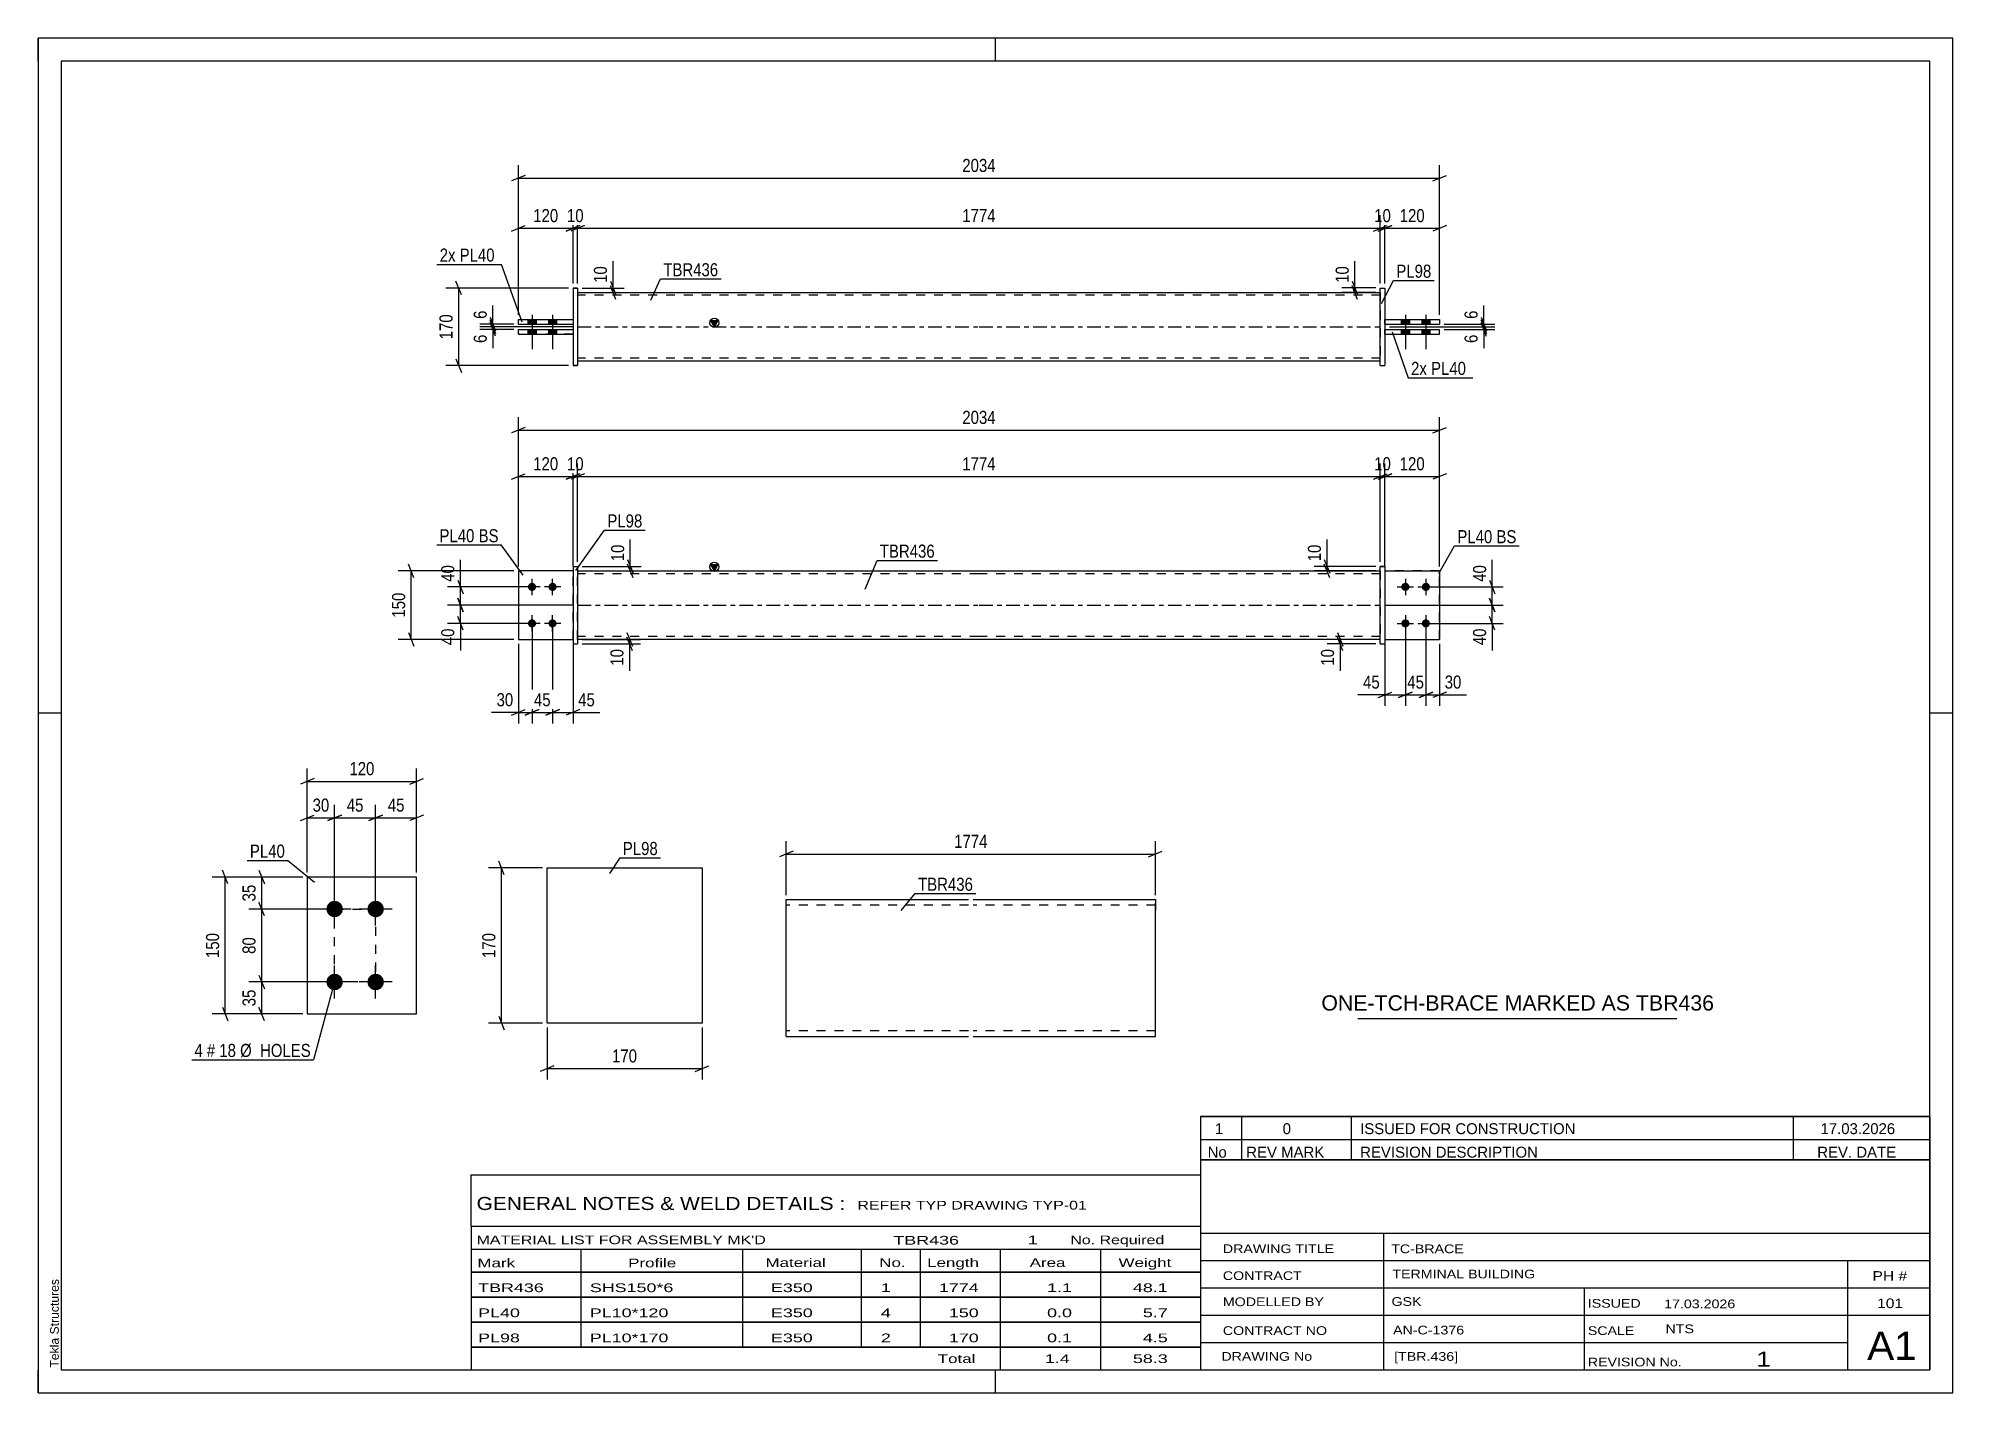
# Model space of a CAD drawing. Header units: millimetres. Extents: x 0 to 420, y 0 to 297.
import ezdxf

# ---------------------------------------------------------------- set-up
doc = ezdxf.new("R2010")
doc.units = ezdxf.units.MM
doc.linetypes.add('DXK_LINE_DOT2', pattern=[3.9198, 1.9599, -1.9599])
doc.linetypes.add('DXK_LINE_DOT3', pattern=[5.9187, 2.979, -0.9799, 0.9799, -0.9799])
doc.styles.add('Arial', font='ARIAL.TTF', dxfattribs={"height": 0.2})
doc.styles.add('Arial Narrow', font='ARIALN.TTF', dxfattribs={"height": 0.2})

# ---------------------------------------------------------------- blocks, each defined once
blk = doc.blocks.new('Unknown-581590802-1127')
at = {"color": 5, "linetype": 'Continuous'}
for p, q in [((420, 297), (0, 297)), ((0, 297), (0, 0)), ((0, 292), (0, 297)), ((210, 292), (210, 297)), ((420, 0), (420, 297)), ((415, 292), (5, 292)), ((5, 292), (5, 5)), ((415, 5), (415, 292)), ((5, 149), (0, 149)), ((420, 149), (415, 149)), ((0, 0), (0, 5)), ((5, 5), (415, 5)), ((210, 0), (210, 5)), ((0, 0), (420, 0))]:
    blk.add_line(p, q, dxfattribs=at)
at = {"color": 174, "linetype": 'Continuous', "style": 'Arial'}
blk.add_text('Tekla Structures', height=1.9102, rotation=90, dxfattribs=at).set_placement((4.5, 5.5))
blk = doc.blocks.new('Part-581590802-1367 - 1364')
at = {"color": 2, "linetype": 'Continuous'}
for p, q in [((295.42, 181.2), (294.42, 181.2)), ((294.42, 164.2), (294.42, 181.2)), ((295.42, 181.2), (295.42, 164.2)), ((294.42, 164.2), (294.42, 164.2)), ((294.42, 164.2), (295.42, 164.2))]:
    blk.add_line(p, q, dxfattribs=at)
at = {"color": 7, "linetype": 'DXK_LINE_DOT2'}
for p, q in [((294.42, 181.2), (294.42, 181.2)), ((294.42, 181.2), (295.42, 181.2)), ((295.42, 181.2), (295.42, 181.2)), ((294.42, 164.2), (295.42, 164.2))]:
    blk.add_line(p, q, dxfattribs=at)
blk = doc.blocks.new('Part-581590802-1425 - 1364')
at = {"color": 2, "linetype": 'Continuous'}
for p, q in [((117.32, 180.2), (105.32, 180.2)), ((105.32, 180.2), (105.32, 165.2)), ((105.32, 165.2), (117.32, 165.2))]:
    blk.add_line(p, q, dxfattribs=at)
at = {"color": 7, "linetype": 'DXK_LINE_DOT2'}
blk.add_line((117.32, 165.2), (117.32, 180.2), dxfattribs=at)
blk = doc.blocks.new('Bolt-581590802-1378 - 1364')
at = {"linetype": 'Continuous'}
for points in [[(108.32, 175.8, -1), (108.32, 177.6, -1)], [(112.82, 175.8, -1), (112.82, 177.6, -1)], [(108.32, 167.8, -1), (108.32, 169.6, -1)], [(112.82, 167.8, -1), (112.82, 169.6, -1)]]:
    blk.add_hatch(color=1, dxfattribs=at).paths.add_polyline_path(points)
at = {"color": 1, "linetype": 'Continuous'}
for p, q in [((110.12, 176.7), (106.52, 176.7)), ((108.32, 174.9), (108.32, 178.5)), ((114.62, 176.7), (111.02, 176.7)), ((112.82, 174.9), (112.82, 178.5)), ((110.12, 168.7), (106.52, 168.7)), ((108.32, 166.9), (108.32, 170.5)), ((114.62, 168.7), (111.02, 168.7)), ((112.82, 166.9), (112.82, 170.5))]:
    blk.add_line(p, q, dxfattribs=at)
blk = doc.blocks.new('Bolt-581590802-1379 - 1364')
at = {"linetype": 'Continuous'}
for points in [[(299.92, 177.6, -1), (299.92, 175.8, -1)], [(304.42, 177.6, -1), (304.42, 175.8, -1)], [(299.92, 169.6, -1), (299.92, 167.8, -1)], [(304.42, 169.6, -1), (304.42, 167.8, -1)]]:
    blk.add_hatch(color=1, dxfattribs=at).paths.add_polyline_path(points)
at = {"color": 1, "linetype": 'Continuous'}
for p, q in [((298.12, 176.7), (301.72, 176.7)), ((299.92, 178.5), (299.92, 174.9)), ((302.62, 176.7), (306.22, 176.7)), ((304.42, 178.5), (304.42, 174.9)), ((298.12, 168.7), (301.72, 168.7)), ((299.92, 170.5), (299.92, 166.9)), ((302.62, 168.7), (306.22, 168.7)), ((304.42, 170.5), (304.42, 166.9))]:
    blk.add_line(p, q, dxfattribs=at)
blk = doc.blocks.new('Part-581590802-1405 - 1364')
at = {"color": 2, "linetype": 'Continuous'}
for p, q in [((117.32, 181.2), (118.32, 181.2)), ((117.32, 181.2), (117.32, 164.2)), ((118.32, 181.2), (118.32, 181.2)), ((118.32, 181.2), (118.32, 164.2)), ((117.32, 164.2), (118.32, 164.2))]:
    blk.add_line(p, q, dxfattribs=at)
at = {"color": 7, "linetype": 'DXK_LINE_DOT2'}
for p, q in [((117.32, 181.2), (118.32, 181.2)), ((117.32, 164.2), (118.32, 164.2))]:
    blk.add_line(p, q, dxfattribs=at)
blk = doc.blocks.new('Part-581590802-1420 - 1364')
at = {"color": 7, "linetype": 'DXK_LINE_DOT2'}
for p, q in [((117.32, 180.2), (105.32, 180.2)), ((105.32, 180.2), (105.32, 165.2)), ((117.32, 165.2), (117.32, 180.2)), ((105.32, 165.2), (117.32, 165.2))]:
    blk.add_line(p, q, dxfattribs=at)
blk = doc.blocks.new('Part-581590802-1440 - 1364')
at = {"linetype": 'Continuous'}
blk.add_hatch(color=2, dxfattribs=at).paths.add_polyline_path([(148.32, 180.2), (147.52, 181.6), (149.12, 181.6)])
at = {"color": 2, "linetype": 'Continuous'}
for p, q in [((148.32, 180.2), (147.52, 181.6)), ((147.52, 181.6), (149.12, 181.6)), ((149.12, 181.6), (148.32, 180.2)), ((118.32, 180.2), (206.32, 180.2)), ((206.42, 180.2), (294.42, 180.2)), ((206.32, 165.2), (118.32, 165.2)), ((294.42, 165.2), (206.42, 165.2))]:
    blk.add_line(p, q, dxfattribs=at)
at = {"color": 7, "linetype": 'DXK_LINE_DOT2'}
for p, q in [((118.32, 165.2), (118.32, 180.2)), ((206.32, 179.6), (118.32, 179.6)), ((294.42, 179.6), (206.42, 179.6)), ((294.42, 180.2), (294.42, 165.2)), ((206.32, 165.8), (118.32, 165.8)), ((294.42, 165.8), (206.42, 165.8))]:
    blk.add_line(p, q, dxfattribs=at)
at = {"color": 7, "linetype": 'DXK_LINE_DOT3'}
for p, q in [((118.32, 172.7), (206.32, 172.7)), ((206.42, 172.7), (294.42, 172.7))]:
    blk.add_line(p, q, dxfattribs=at)
at = {"color": 2, "linetype": 'Continuous'}
blk.add_circle((148.32, 181.1), 1, dxfattribs=at)
blk = doc.blocks.new('Part-581590802-1445 - 1364')
at = {"color": 2, "linetype": 'Continuous'}
for p, q in [((295.42, 180.2), (307.42, 180.2)), ((307.42, 180.2), (307.42, 165.2)), ((295.42, 165.2), (307.42, 165.2))]:
    blk.add_line(p, q, dxfattribs=at)
at = {"color": 7, "linetype": 'DXK_LINE_DOT2'}
blk.add_line((295.42, 180.2), (295.42, 165.2), dxfattribs=at)
blk = doc.blocks.new('Part-581590802-1450 - 1364')
at = {"color": 7, "linetype": 'DXK_LINE_DOT2'}
for p, q in [((307.42, 180.2), (295.42, 180.2)), ((295.42, 180.2), (295.42, 165.2)), ((307.42, 165.2), (307.42, 180.2)), ((295.42, 165.2), (307.42, 165.2))]:
    blk.add_line(p, q, dxfattribs=at)
blk = doc.blocks.new('Part-581590802-1793 - 1767')
at = {"color": 2, "linetype": 'Continuous'}
for p, q in [((105.32, 232.14), (105.32, 233.14)), ((105.32, 233.14), (117.32, 233.14)), ((105.32, 232.14), (105.32, 232.14)), ((105.32, 232.14), (117.32, 232.14))]:
    blk.add_line(p, q, dxfattribs=at)
at = {"color": 7, "linetype": 'DXK_LINE_DOT2'}
for p, q in [((105.32, 233.14), (117.32, 233.14)), ((117.32, 232.14), (105.32, 232.14)), ((117.32, 233.14), (117.32, 232.14))]:
    blk.add_line(p, q, dxfattribs=at)
blk = doc.blocks.new('Part-581590802-1778 - 1767')
at = {"color": 7, "linetype": 'DXK_LINE_DOT2'}
for p, q in [((295.42, 232.14), (295.42, 233.14)), ((295.42, 233.14), (307.42, 233.14)), ((295.42, 232.14), (307.42, 232.14))]:
    blk.add_line(p, q, dxfattribs=at)
at = {"color": 2, "linetype": 'Continuous'}
for p, q in [((295.42, 233.14), (307.42, 233.14)), ((295.42, 232.14), (307.42, 232.14)), ((307.42, 232.14), (307.42, 233.14))]:
    blk.add_line(p, q, dxfattribs=at)
blk = doc.blocks.new('Part-581590802-1798 - 1767')
at = {"color": 2, "linetype": 'Continuous'}
for p, q in [((105.32, 234.34), (105.32, 235.34)), ((105.32, 235.34), (117.32, 235.34)), ((105.32, 234.34), (105.32, 234.34)), ((105.32, 234.34), (117.32, 234.34))]:
    blk.add_line(p, q, dxfattribs=at)
at = {"color": 7, "linetype": 'DXK_LINE_DOT2'}
for p, q in [((105.32, 235.34), (117.32, 235.34)), ((105.32, 235.34), (105.32, 235.34)), ((117.32, 235.34), (117.32, 234.34)), ((105.32, 234.34), (117.32, 234.34))]:
    blk.add_line(p, q, dxfattribs=at)
blk = doc.blocks.new('Part-581590802-1773 - 1767')
at = {"linetype": 'Continuous'}
blk.add_hatch(color=2, dxfattribs=at).paths.add_polyline_path([(148.32, 233.74), (147.52, 235.14), (149.12, 235.14)])
at = {"color": 2, "linetype": 'Continuous'}
for p, q in [((118.32, 241.24), (206.32, 241.24)), ((206.42, 241.24), (294.42, 241.24)), ((148.32, 233.74), (147.52, 235.14)), ((147.52, 235.14), (149.12, 235.14)), ((149.12, 235.14), (148.32, 233.74)), ((118.32, 226.24), (206.32, 226.24)), ((206.42, 226.24), (294.42, 226.24))]:
    blk.add_line(p, q, dxfattribs=at)
at = {"color": 7, "linetype": 'DXK_LINE_DOT2'}
for p, q in [((118.32, 241.24), (118.32, 226.24)), ((206.32, 240.64), (118.32, 240.64)), ((294.42, 240.64), (206.42, 240.64)), ((294.42, 241.24), (294.42, 226.24)), ((206.32, 226.84), (118.32, 226.84)), ((294.42, 226.84), (206.42, 226.84))]:
    blk.add_line(p, q, dxfattribs=at)
at = {"color": 7, "linetype": 'DXK_LINE_DOT3'}
for p, q in [((118.32, 233.74), (206.32, 233.74)), ((206.42, 233.74), (294.42, 233.74))]:
    blk.add_line(p, q, dxfattribs=at)
at = {"color": 2, "linetype": 'Continuous'}
blk.add_circle((148.32, 234.64), 1, dxfattribs=at)
blk = doc.blocks.new('Part-581590802-1783 - 1767')
at = {"color": 7, "linetype": 'DXK_LINE_DOT2'}
for p, q in [((295.42, 234.34), (295.42, 235.34)), ((295.42, 235.34), (307.42, 235.34)), ((307.42, 235.34), (307.42, 235.34)), ((295.42, 234.34), (307.42, 234.34))]:
    blk.add_line(p, q, dxfattribs=at)
at = {"color": 2, "linetype": 'Continuous'}
for p, q in [((295.42, 235.34), (307.42, 235.34)), ((307.42, 235.34), (307.42, 234.34)), ((295.42, 234.34), (307.42, 234.34))]:
    blk.add_line(p, q, dxfattribs=at)
blk = doc.blocks.new('Part-581590802-1799 - 1767')
at = {"color": 2, "linetype": 'Continuous'}
for p, q in [((117.32, 242.24), (117.32, 225.24)), ((117.32, 242.24), (118.32, 242.24)), ((118.32, 242.24), (118.32, 242.24)), ((118.32, 242.24), (118.32, 225.24)), ((117.32, 225.24), (117.32, 225.24)), ((118.32, 225.24), (117.32, 225.24))]:
    blk.add_line(p, q, dxfattribs=at)
at = {"color": 7, "linetype": 'DXK_LINE_DOT2'}
for p, q in [((118.32, 242.24), (117.32, 242.24)), ((118.32, 242.24), (118.32, 242.24)), ((117.32, 225.24), (118.32, 225.24))]:
    blk.add_line(p, q, dxfattribs=at)
blk = doc.blocks.new('Part-581590802-1788 - 1767')
at = {"color": 2, "linetype": 'Continuous'}
for p, q in [((294.42, 242.24), (294.42, 242.24)), ((294.42, 225.24), (294.42, 242.24)), ((294.42, 242.24), (295.42, 242.24)), ((295.42, 242.24), (295.42, 242.24)), ((295.42, 242.24), (295.42, 225.24)), ((294.42, 225.24), (294.42, 225.24)), ((294.42, 225.24), (295.42, 225.24)), ((295.42, 225.24), (295.42, 225.24))]:
    blk.add_line(p, q, dxfattribs=at)
at = {"color": 7, "linetype": 'DXK_LINE_DOT2'}
for p, q in [((294.42, 242.24), (294.42, 242.24)), ((294.42, 242.24), (295.42, 242.24)), ((294.42, 225.24), (295.42, 225.24))]:
    blk.add_line(p, q, dxfattribs=at)
blk = doc.blocks.new('Bolt-581590802-1800 - 1767')
at = {"linetype": 'Continuous'}
for points in [[(300.82, 235.34), (299.02, 235.34), (299.02, 234.34), (300.82, 234.34)], [(300.82, 235.34), (299.02, 235.34), (299.02, 234.34), (300.82, 234.34)], [(305.32, 235.34), (303.52, 235.34), (303.52, 234.34), (305.32, 234.34)], [(305.32, 235.34), (303.52, 235.34), (303.52, 234.34), (305.32, 234.34)], [(300.82, 233.14), (299.02, 233.14), (299.02, 232.14), (300.82, 232.14)], [(300.82, 233.14), (299.02, 233.14), (299.02, 232.14), (300.82, 232.14)], [(305.32, 233.14), (303.52, 233.14), (303.52, 232.14), (305.32, 232.14)], [(305.32, 233.14), (303.52, 233.14), (303.52, 232.14), (305.32, 232.14)]]:
    blk.add_hatch(color=1, dxfattribs=at).paths.add_polyline_path(points)
at = {"color": 1, "linetype": 'Continuous'}
for p, q in [((299.02, 235.34), (299.02, 234.34)), ((299.02, 235.34), (299.02, 234.34)), ((299.92, 236.34), (299.92, 228.84)), ((299.92, 236.34), (299.92, 228.84)), ((300.82, 235.34), (300.82, 234.34)), ((300.82, 235.34), (300.82, 234.34)), ((303.52, 235.34), (303.52, 234.34)), ((303.52, 235.34), (303.52, 234.34)), ((304.42, 236.34), (304.42, 228.84)), ((304.42, 236.34), (304.42, 228.84)), ((305.32, 235.34), (305.32, 234.34)), ((305.32, 235.34), (305.32, 234.34)), ((299.02, 233.14), (299.02, 232.14)), ((299.02, 233.14), (299.02, 232.14)), ((300.82, 233.14), (300.82, 232.14)), ((300.82, 233.14), (300.82, 232.14)), ((303.52, 233.14), (303.52, 232.14)), ((303.52, 233.14), (303.52, 232.14)), ((305.32, 233.14), (305.32, 232.14)), ((305.32, 233.14), (305.32, 232.14))]:
    blk.add_line(p, q, dxfattribs=at)
blk = doc.blocks.new('Bolt-581590802-1801 - 1767')
at = {"linetype": 'Continuous'}
for points in [[(107.42, 234.34), (109.22, 234.34), (109.22, 235.34), (107.42, 235.34)], [(107.42, 234.34), (109.22, 234.34), (109.22, 235.34), (107.42, 235.34)], [(111.92, 234.34), (113.72, 234.34), (113.72, 235.34), (111.92, 235.34)], [(111.92, 234.34), (113.72, 234.34), (113.72, 235.34), (111.92, 235.34)], [(107.42, 232.14), (109.22, 232.14), (109.22, 233.14), (107.42, 233.14)], [(107.42, 232.14), (109.22, 232.14), (109.22, 233.14), (107.42, 233.14)], [(111.92, 232.14), (113.72, 232.14), (113.72, 233.14), (111.92, 233.14)], [(111.92, 232.14), (113.72, 232.14), (113.72, 233.14), (111.92, 233.14)]]:
    blk.add_hatch(color=1, dxfattribs=at).paths.add_polyline_path(points)
at = {"color": 1, "linetype": 'Continuous'}
for p, q in [((107.42, 235.34), (107.42, 234.34)), ((107.42, 235.34), (107.42, 234.34)), ((108.32, 236.34), (108.32, 228.84)), ((108.32, 236.34), (108.32, 228.84)), ((109.22, 235.34), (109.22, 234.34)), ((109.22, 235.34), (109.22, 234.34)), ((111.92, 235.34), (111.92, 234.34)), ((111.92, 235.34), (111.92, 234.34)), ((112.82, 236.34), (112.82, 228.84)), ((112.82, 236.34), (112.82, 228.84)), ((113.72, 235.34), (113.72, 234.34)), ((113.72, 235.34), (113.72, 234.34)), ((107.42, 233.14), (107.42, 232.14)), ((107.42, 233.14), (107.42, 232.14)), ((109.22, 233.14), (109.22, 232.14)), ((109.22, 233.14), (109.22, 232.14)), ((111.92, 233.14), (111.92, 232.14)), ((111.92, 233.14), (111.92, 232.14)), ((113.72, 233.14), (113.72, 232.14)), ((113.72, 233.14), (113.72, 232.14))]:
    blk.add_line(p, q, dxfattribs=at)
blk = doc.blocks.new('Bolt-581590802-2103 - 2040')
at = {"linetype": 'Continuous'}
for points in [[(65.01, 104.26, -1), (65.01, 107.86, -1)], [(74.01, 104.26, -1), (74.01, 107.86, -1)], [(65.01, 88.26, -1), (65.01, 91.86, -1)], [(74.01, 88.26, -1), (74.01, 91.86, -1)]]:
    blk.add_hatch(color=1, dxfattribs=at).paths.add_polyline_path(points)
at = {"color": 1, "linetype": 'Continuous'}
for p, q in [((65.01, 102.46), (65.01, 109.66)), ((74.01, 102.46), (74.01, 109.66)), ((68.61, 106.06), (61.41, 106.06)), ((77.61, 106.06), (70.41, 106.06)), ((65.01, 86.46), (65.01, 93.66)), ((74.01, 86.46), (74.01, 93.66)), ((68.61, 90.06), (61.41, 90.06)), ((77.61, 90.06), (70.41, 90.06))]:
    blk.add_line(p, q, dxfattribs=at)
blk = doc.blocks.new('Part-581590802-2108 - 2040')
at = {"color": 2, "linetype": 'Continuous'}
for p, q in [((83.01, 113.06), (59.01, 113.06)), ((59.01, 113.06), (59.01, 83.06)), ((83.01, 83.06), (83.01, 113.06)), ((59.01, 83.06), (83.01, 83.06))]:
    blk.add_line(p, q, dxfattribs=at)
blk = doc.blocks.new('Part-581590802-2231 - 2225')
at = {"color": 2, "linetype": 'Continuous'}
for p, q in [((111.62, 81.06), (111.62, 115.06)), ((111.62, 115.06), (145.62, 115.06)), ((145.62, 115.06), (145.62, 81.06)), ((145.62, 81.06), (111.62, 81.06))]:
    blk.add_line(p, q, dxfattribs=at)
blk = doc.blocks.new('Part-581590802-2256 - 2248')
at = {"color": 2, "linetype": 'Continuous'}
for p, q in [((164.08, 78.31), (164.08, 108.12)), ((164.08, 108.12), (204.08, 108.12)), ((205.08, 108.12), (245.08, 108.12)), ((245.08, 108.12), (245.08, 107.94)), ((245.08, 107.94), (245.08, 105.72)), ((245.08, 78.12), (245.08, 105.72)), ((164.08, 78.12), (164.08, 78.31)), ((164.08, 78.12), (204.08, 78.12)), ((205.08, 78.12), (245.08, 78.12))]:
    blk.add_line(p, q, dxfattribs=at)
at = {"color": 7, "linetype": 'DXK_LINE_DOT2'}
for p, q in [((204.08, 106.92), (164.08, 106.92)), ((245.08, 106.92), (205.08, 106.92)), ((245.08, 105.72), (245.08, 107.42)), ((164.08, 79.32), (164.08, 79.42)), ((204.08, 79.32), (164.08, 79.32)), ((245.08, 79.32), (205.08, 79.32)), ((245.08, 79.32), (245.08, 79.42))]:
    blk.add_line(p, q, dxfattribs=at)
blk = doc.blocks.new('Rectangle-581590802-2210 - 2040')
at = {"color": 1, "linetype": 'DXK_LINE_DOT2'}
blk.add_lwpolyline([(65.01, 106.06), (74.01, 106.06), (74.01, 90.06), (65.01, 90.06), (65.01, 106.06)], close=True, dxfattribs=at)
blk = doc.blocks.new('StraightDimension-581590802-1609 - 1364')
at = {"color": 7, "linetype": 'Continuous'}
for p, q in [((117.32, 172.7), (89.77, 172.7)), ((92.02, 174.2), (93.22, 171.2)), ((92.62, 168.7), (92.62, 172.7)), ((107.32, 168.7), (89.77, 168.7)), ((93.22, 167.2), (92.02, 170.2))]:
    blk.add_line(p, q, dxfattribs=at)
at = {"color": 0}
blk.add_wipeout([(91.87, 168.17), (87.67, 168.17), (87.67, 163.32), (91.87, 163.32)], dxfattribs=at)
at = {"color": 7, "linetype": 'Continuous'}
blk.add_line((92.62, 168.7), (92.62, 162.79), dxfattribs=at)
blk.add_line((92.62, 168.7), (92.62, 162.79), dxfattribs=at)
at = {"color": 3, "style": 'Arial Narrow'}
blk.add_text('40', height=2.863, rotation=90.0002, dxfattribs=at).set_placement((91.27, 163.92))
blk = doc.blocks.new('StraightDimension-581590802-1665 - 1364')
at = {"color": 7, "linetype": 'Continuous'}
for p, q in [((299.92, 167.7), (299.92, 150.65)), ((304.42, 167.7), (304.42, 150.65)), ((298.42, 152.45), (301.42, 153.65)), ((299.92, 153.05), (304.42, 153.05)), ((305.92, 153.65), (302.92, 152.45))]:
    blk.add_line(p, q, dxfattribs=at)
at = {"color": 0}
blk.add_wipeout([(304.6, 153.8), (304.6, 158), (299.74, 158), (299.74, 153.8)], dxfattribs=at)
at = {"color": 3, "style": 'Arial Narrow'}
blk.add_text('45', height=2.863, dxfattribs=at).set_placement((300.34, 154.4))
blk = doc.blocks.new('StraightDimension-581590802-1600 - 1364')
at = {"color": 7, "linetype": 'Continuous'}
for p, q in [((119.32, 181.2), (132.28, 181.2)), ((129.28, 182.7), (130.48, 179.7)), ((130.48, 178.7), (129.28, 181.7)), ((129.88, 180.2), (129.88, 181.2)), ((119.32, 180.2), (132.28, 180.2))]:
    blk.add_line(p, q, dxfattribs=at)
at = {"color": 0}
blk.add_wipeout([(129.13, 186.58), (124.93, 186.58), (124.93, 181.72), (129.13, 181.72)], dxfattribs=at)
at = {"color": 7, "linetype": 'Continuous'}
blk.add_line((129.88, 181.2), (129.88, 187.1), dxfattribs=at)
blk.add_line((129.88, 181.2), (129.88, 187.1), dxfattribs=at)
at = {"color": 3, "style": 'Arial Narrow'}
blk.add_text('10', height=2.863, rotation=90.0002, dxfattribs=at).set_placement((128.53, 182.32))
blk = doc.blocks.new('StraightDimension-581590802-1505 - 1364')
at = {"color": 7, "linetype": 'Continuous'}
for p, q in [((294.42, 182.2), (294.42, 203.77)), ((295.42, 181.2), (295.42, 203.77)), ((292.92, 200.32), (295.92, 201.52)), ((296.92, 201.52), (293.92, 200.32)), ((294.42, 200.92), (295.42, 200.92))]:
    blk.add_line(p, q, dxfattribs=at)
at = {"color": 0}
blk.add_wipeout([(297.35, 201.67), (297.35, 205.87), (292.49, 205.87), (292.49, 201.67)], dxfattribs=at)
at = {"color": 3, "style": 'Arial Narrow'}
blk.add_text('10', height=2.863, dxfattribs=at).set_placement((293.09, 202.27))
blk = doc.blocks.new('StraightDimension-581590802-1703 - 1364')
at = {"color": 7, "linetype": 'Continuous'}
for p, q in [((305.42, 176.7), (321.38, 176.7)), ((318.38, 178.2), (319.58, 175.2)), ((318.98, 172.7), (318.98, 176.7)), ((295.42, 172.7), (321.38, 172.7)), ((319.58, 171.2), (318.38, 174.2))]:
    blk.add_line(p, q, dxfattribs=at)
at = {"color": 0}
blk.add_wipeout([(318.23, 182.08), (314.03, 182.08), (314.03, 177.22), (318.23, 177.22)], dxfattribs=at)
at = {"color": 7, "linetype": 'Continuous'}
blk.add_line((318.98, 176.7), (318.98, 182.6), dxfattribs=at)
blk.add_line((318.98, 176.7), (318.98, 182.6), dxfattribs=at)
at = {"color": 3, "style": 'Arial Narrow'}
blk.add_text('40', height=2.863, rotation=90.0002, dxfattribs=at).set_placement((317.63, 177.82))
blk = doc.blocks.new('StraightDimension-581590802-1649 - 1364')
at = {"color": 7, "linetype": 'Continuous'}
for p, q in [((295.42, 164.2), (295.42, 150.65)), ((299.92, 167.7), (299.92, 150.65)), ((293.92, 152.45), (296.92, 153.65)), ((295.42, 153.05), (299.92, 153.05)), ((301.42, 153.65), (298.42, 152.45))]:
    blk.add_line(p, q, dxfattribs=at)
at = {"color": 0}
blk.add_wipeout([(294.9, 153.8), (294.9, 158), (290.04, 158), (290.04, 153.8)], dxfattribs=at)
at = {"color": 7, "linetype": 'Continuous'}
blk.add_line((295.42, 153.05), (289.52, 153.05), dxfattribs=at)
blk.add_line((295.42, 153.05), (289.52, 153.05), dxfattribs=at)
at = {"color": 3, "style": 'Arial Narrow'}
blk.add_text('45', height=2.863, dxfattribs=at).set_placement((290.64, 154.4))
blk = doc.blocks.new('StraightDimension-581590802-1560 - 1364')
at = {"color": 7, "linetype": 'Continuous'}
for p, q in [((105.32, 164.2), (105.32, 146.78)), ((108.32, 167.7), (108.32, 146.78)), ((103.82, 148.58), (106.82, 149.78)), ((105.32, 149.18), (108.32, 149.18)), ((109.82, 149.78), (106.82, 148.58))]:
    blk.add_line(p, q, dxfattribs=at)
at = {"color": 0}
blk.add_wipeout([(104.8, 149.93), (104.8, 154.13), (99.94, 154.13), (99.94, 149.93)], dxfattribs=at)
at = {"color": 7, "linetype": 'Continuous'}
blk.add_line((105.32, 149.18), (99.42, 149.18), dxfattribs=at)
blk.add_line((105.32, 149.18), (99.42, 149.18), dxfattribs=at)
at = {"color": 3, "style": 'Arial Narrow'}
blk.add_text('30', height=2.863, dxfattribs=at).set_placement((100.54, 150.53))
blk = doc.blocks.new('StraightDimension-581590802-1452 - 1364')
at = {"color": 7, "linetype": 'Continuous'}
for p, q in [((105.32, 181.2), (105.32, 203.77)), ((117.32, 181.2), (117.32, 203.77)), ((103.82, 200.32), (106.82, 201.52)), ((105.32, 200.92), (117.32, 200.92)), ((118.82, 201.52), (115.82, 200.32))]:
    blk.add_line(p, q, dxfattribs=at)
at = {"color": 0}
blk.add_wipeout([(114.66, 201.67), (114.66, 205.87), (107.98, 205.87), (107.98, 201.67)], dxfattribs=at)
at = {"color": 3, "style": 'Arial Narrow'}
blk.add_text('120', height=2.863, dxfattribs=at).set_placement((108.58, 202.27))
blk = doc.blocks.new('StraightDimension-581590802-1730 - 1364')
at = {"color": 7, "linetype": 'Continuous'}
for p, q in [((293.42, 181.2), (279.89, 181.2)), ((282.14, 182.7), (283.34, 179.7)), ((283.34, 178.7), (282.14, 181.7)), ((282.74, 180.2), (282.74, 181.2)), ((293.42, 180.2), (279.89, 180.2))]:
    blk.add_line(p, q, dxfattribs=at)
at = {"color": 0}
blk.add_wipeout([(281.99, 186.58), (277.79, 186.58), (277.79, 181.72), (281.99, 181.72)], dxfattribs=at)
at = {"color": 7, "linetype": 'Continuous'}
blk.add_line((282.74, 181.2), (282.74, 187.1), dxfattribs=at)
blk.add_line((282.74, 181.2), (282.74, 187.1), dxfattribs=at)
at = {"color": 3, "style": 'Arial Narrow'}
blk.add_text('10', height=2.863, rotation=90.0002, dxfattribs=at).set_placement((281.39, 182.32))
blk = doc.blocks.new('StraightDimension-581590802-1479 - 1364')
at = {"color": 7, "linetype": 'Continuous'}
for p, q in [((117.32, 181.2), (117.32, 203.77)), ((118.32, 182.2), (118.32, 203.77)), ((115.82, 200.32), (118.82, 201.52)), ((119.82, 201.52), (116.82, 200.32)), ((117.32, 200.92), (118.32, 200.92))]:
    blk.add_line(p, q, dxfattribs=at)
at = {"color": 0}
blk.add_wipeout([(120.25, 201.67), (120.25, 205.87), (115.39, 205.87), (115.39, 201.67)], dxfattribs=at)
at = {"color": 3, "style": 'Arial Narrow'}
blk.add_text('10', height=2.863, dxfattribs=at).set_placement((115.99, 202.27))
blk = doc.blocks.new('StraightDimension-581590802-1577 - 1364')
at = {"color": 7, "linetype": 'Continuous'}
for p, q in [((112.82, 167.7), (112.82, 146.78)), ((117.32, 164.2), (117.32, 146.78)), ((111.32, 148.58), (114.32, 149.78)), ((112.82, 149.18), (117.32, 149.18)), ((118.82, 149.78), (115.82, 148.58))]:
    blk.add_line(p, q, dxfattribs=at)
at = {"color": 0}
blk.add_wipeout([(122.7, 149.93), (122.7, 154.13), (117.85, 154.13), (117.85, 149.93)], dxfattribs=at)
at = {"color": 7, "linetype": 'Continuous'}
blk.add_line((117.32, 149.18), (123.23, 149.18), dxfattribs=at)
blk.add_line((117.32, 149.18), (123.23, 149.18), dxfattribs=at)
at = {"color": 3, "style": 'Arial Narrow'}
blk.add_text('45', height=2.863, dxfattribs=at).set_placement((118.45, 150.53))
blk = doc.blocks.new('StraightDimension-581590802-1496 - 1364')
at = {"color": 7, "linetype": 'Continuous'}
for p, q in [((118.32, 182.2), (118.32, 203.77)), ((294.42, 182.2), (294.42, 203.77)), ((119.82, 201.52), (116.82, 200.32)), ((118.32, 200.92), (294.42, 200.92)), ((292.92, 200.32), (295.92, 201.52))]:
    blk.add_line(p, q, dxfattribs=at)
at = {"color": 0}
blk.add_wipeout([(210.63, 201.67), (210.63, 205.87), (202.12, 205.87), (202.12, 201.67)], dxfattribs=at)
at = {"color": 3, "style": 'Arial Narrow'}
blk.add_text('1774', height=2.863, dxfattribs=at).set_placement((202.72, 202.27))
blk = doc.blocks.new('StraightDimension-581590802-1523 - 1364')
at = {"color": 7, "linetype": 'Continuous'}
for p, q in [((295.42, 181.2), (295.42, 203.77)), ((307.42, 181.2), (307.42, 203.77)), ((293.92, 200.32), (296.92, 201.52)), ((295.42, 200.92), (307.42, 200.92)), ((308.92, 201.52), (305.92, 200.32))]:
    blk.add_line(p, q, dxfattribs=at)
at = {"color": 0}
blk.add_wipeout([(304.76, 201.67), (304.76, 205.87), (298.08, 205.87), (298.08, 201.67)], dxfattribs=at)
at = {"color": 3, "style": 'Arial Narrow'}
blk.add_text('120', height=2.863, dxfattribs=at).set_placement((298.68, 202.27))
blk = doc.blocks.new('StraightDimension-581590802-1546 - 1364')
at = {"color": 7, "linetype": 'Continuous'}
for p, q in [((106.82, 211.69), (103.82, 210.49)), ((105.32, 181.2), (105.32, 213.94)), ((105.32, 211.09), (307.42, 211.09)), ((305.92, 210.49), (308.92, 211.69)), ((307.42, 181.2), (307.42, 213.94))]:
    blk.add_line(p, q, dxfattribs=at)
at = {"color": 0}
blk.add_wipeout([(210.63, 211.84), (210.63, 216.04), (202.12, 216.04), (202.12, 211.84)], dxfattribs=at)
at = {"color": 3, "style": 'Arial Narrow'}
blk.add_text('2034', height=2.863, dxfattribs=at).set_placement((202.72, 212.44))
blk = doc.blocks.new('StraightDimension-581590802-1570 - 1364')
at = {"color": 7, "linetype": 'Continuous'}
for p, q in [((108.32, 167.7), (108.32, 146.78)), ((112.82, 167.7), (112.82, 146.78)), ((106.82, 148.58), (109.82, 149.78)), ((108.32, 149.18), (112.82, 149.18)), ((114.32, 149.78), (111.32, 148.58))]:
    blk.add_line(p, q, dxfattribs=at)
at = {"color": 0}
blk.add_wipeout([(113, 149.93), (113, 154.13), (108.14, 154.13), (108.14, 149.93)], dxfattribs=at)
at = {"color": 3, "style": 'Arial Narrow'}
blk.add_text('45', height=2.863, dxfattribs=at).set_placement((108.74, 150.53))
blk = doc.blocks.new('StraightDimension-581590802-1591 - 1364')
at = {"color": 7, "linetype": 'Continuous'}
for p, q in [((119.32, 165.2), (132.13, 165.2)), ((119.32, 164.2), (132.13, 164.2)), ((129.13, 166.7), (130.33, 163.7)), ((130.33, 162.7), (129.13, 165.7)), ((129.73, 164.2), (129.73, 165.2))]:
    blk.add_line(p, q, dxfattribs=at)
at = {"color": 0}
blk.add_wipeout([(128.98, 163.67), (124.78, 163.67), (124.78, 158.82), (128.98, 158.82)], dxfattribs=at)
at = {"color": 7, "linetype": 'Continuous'}
blk.add_line((129.73, 164.2), (129.73, 158.29), dxfattribs=at)
blk.add_line((129.73, 164.2), (129.73, 158.29), dxfattribs=at)
at = {"color": 3, "style": 'Arial Narrow'}
blk.add_text('10', height=2.863, rotation=90.0002, dxfattribs=at).set_placement((128.38, 159.42))
blk = doc.blocks.new('StraightDimension-581590802-1626 - 1364')
at = {"color": 7, "linetype": 'Continuous'}
for p, q in [((107.32, 176.7), (89.77, 176.7)), ((92.02, 178.2), (93.22, 175.2)), ((92.62, 172.7), (92.62, 176.7)), ((117.32, 172.7), (89.77, 172.7)), ((93.22, 171.2), (92.02, 174.2))]:
    blk.add_line(p, q, dxfattribs=at)
at = {"color": 0}
blk.add_wipeout([(91.87, 182.08), (87.67, 182.08), (87.67, 177.22), (91.87, 177.22)], dxfattribs=at)
at = {"color": 7, "linetype": 'Continuous'}
blk.add_line((92.62, 176.7), (92.62, 182.6), dxfattribs=at)
blk.add_line((92.62, 176.7), (92.62, 182.6), dxfattribs=at)
at = {"color": 3, "style": 'Arial Narrow'}
blk.add_text('40', height=2.863, rotation=90.0002, dxfattribs=at).set_placement((91.27, 177.82))
blk = doc.blocks.new('StraightDimension-581590802-1640 - 1364')
at = {"color": 7, "linetype": 'Continuous'}
for p, q in [((293.42, 165.2), (282.77, 165.2)), ((293.42, 164.2), (282.77, 164.2)), ((285.02, 166.7), (286.22, 163.7)), ((286.22, 162.7), (285.02, 165.7)), ((285.62, 164.2), (285.62, 165.2))]:
    blk.add_line(p, q, dxfattribs=at)
at = {"color": 0}
blk.add_wipeout([(284.87, 163.67), (280.67, 163.67), (280.67, 158.82), (284.87, 158.82)], dxfattribs=at)
at = {"color": 7, "linetype": 'Continuous'}
blk.add_line((285.62, 164.2), (285.62, 158.29), dxfattribs=at)
blk.add_line((285.62, 164.2), (285.62, 158.29), dxfattribs=at)
at = {"color": 3, "style": 'Arial Narrow'}
blk.add_text('10', height=2.863, rotation=90.0002, dxfattribs=at).set_placement((284.27, 159.42))
blk = doc.blocks.new('StraightDimension-581590802-1675 - 1364')
at = {"color": 7, "linetype": 'Continuous'}
for p, q in [((304.42, 167.7), (304.42, 150.65)), ((307.42, 164.2), (307.42, 150.65)), ((302.92, 152.45), (305.92, 153.65)), ((304.42, 153.05), (307.42, 153.05)), ((308.92, 153.65), (305.92, 152.45))]:
    blk.add_line(p, q, dxfattribs=at)
at = {"color": 0}
blk.add_wipeout([(312.8, 153.8), (312.8, 158), (307.95, 158), (307.95, 153.8)], dxfattribs=at)
at = {"color": 7, "linetype": 'Continuous'}
blk.add_line((307.42, 153.05), (313.33, 153.05), dxfattribs=at)
blk.add_line((307.42, 153.05), (313.33, 153.05), dxfattribs=at)
at = {"color": 3, "style": 'Arial Narrow'}
blk.add_text('30', height=2.863, dxfattribs=at).set_placement((308.55, 154.4))
blk = doc.blocks.new('StraightDimension-581590802-1689 - 1364')
at = {"color": 7, "linetype": 'Continuous'}
for p, q in [((82.42, 178.7), (81.22, 181.7)), ((104.32, 180.2), (78.97, 180.2)), ((81.82, 165.2), (81.82, 180.2)), ((104.32, 165.2), (78.97, 165.2)), ((81.22, 166.7), (82.42, 163.7))]:
    blk.add_line(p, q, dxfattribs=at)
at = {"color": 0}
blk.add_wipeout([(81.07, 176.04), (76.87, 176.04), (76.87, 169.36), (81.07, 169.36)], dxfattribs=at)
at = {"color": 3, "style": 'Arial Narrow'}
blk.add_text('150', height=2.863, rotation=90.0002, dxfattribs=at).set_placement((80.47, 169.96))
blk = doc.blocks.new('StraightDimension-581590802-1716 - 1364')
at = {"color": 7, "linetype": 'Continuous'}
for p, q in [((295.42, 172.7), (321.38, 172.7)), ((318.38, 174.2), (319.58, 171.2)), ((318.98, 168.7), (318.98, 172.7)), ((305.42, 168.7), (321.38, 168.7)), ((319.58, 167.2), (318.38, 170.2))]:
    blk.add_line(p, q, dxfattribs=at)
at = {"color": 0}
blk.add_wipeout([(318.23, 168.17), (314.03, 168.17), (314.03, 163.32), (318.23, 163.32)], dxfattribs=at)
at = {"color": 7, "linetype": 'Continuous'}
blk.add_line((318.98, 168.7), (318.98, 162.79), dxfattribs=at)
blk.add_line((318.98, 168.7), (318.98, 162.79), dxfattribs=at)
at = {"color": 3, "style": 'Arial Narrow'}
blk.add_text('40', height=2.863, rotation=90.0002, dxfattribs=at).set_placement((317.63, 163.92))
blk = doc.blocks.new('StraightDimension-581590802-1890 - 1767')
at = {"color": 7, "linetype": 'Continuous'}
for p, q in [((295.42, 243.25), (295.42, 258.19)), ((307.42, 236.34), (307.42, 258.19)), ((293.92, 254.74), (296.92, 255.94)), ((295.42, 255.34), (307.42, 255.34)), ((308.92, 255.94), (305.92, 254.74))]:
    blk.add_line(p, q, dxfattribs=at)
at = {"color": 0}
blk.add_wipeout([(304.76, 256.09), (304.76, 260.29), (298.08, 260.29), (298.08, 256.09)], dxfattribs=at)
at = {"color": 3, "style": 'Arial Narrow'}
blk.add_text('120', height=2.863, dxfattribs=at).set_placement((298.68, 256.69))
blk = doc.blocks.new('StraightDimension-581590802-1851 - 1767')
at = {"color": 7, "linetype": 'Continuous'}
for p, q in [((99.13, 235.85), (100.33, 232.85)), ((100.33, 232.24), (99.13, 235.24)), ((104.32, 234.35), (96.88, 234.35)), ((117.32, 233.74), (96.88, 233.74)), ((99.73, 233.74), (99.73, 234.35))]:
    blk.add_line(p, q, dxfattribs=at)
at = {"color": 0}
blk.add_wipeout([(98.98, 237.9), (94.78, 237.9), (94.78, 234.87), (98.98, 234.87)], dxfattribs=at)
at = {"color": 7, "linetype": 'Continuous'}
blk.add_line((99.73, 234.35), (99.73, 238.42), dxfattribs=at)
blk.add_line((99.73, 234.35), (99.73, 238.42), dxfattribs=at)
at = {"color": 3, "style": 'Arial Narrow'}
blk.add_text('6', height=2.86, rotation=90.0002, dxfattribs=at).set_placement((98.38, 235.47))
blk = doc.blocks.new('StraightDimension-581590802-1805 - 1767')
at = {"color": 7, "linetype": 'Continuous'}
for p, q in [((288.24, 243.75), (289.44, 240.75)), ((293.42, 242.25), (285.99, 242.25)), ((293.42, 241.24), (285.99, 241.24)), ((289.44, 239.74), (288.24, 242.74)), ((288.84, 241.24), (288.84, 242.25))]:
    blk.add_line(p, q, dxfattribs=at)
at = {"color": 0}
blk.add_wipeout([(288.09, 247.63), (283.89, 247.63), (283.89, 242.77), (288.09, 242.77)], dxfattribs=at)
at = {"color": 7, "linetype": 'Continuous'}
blk.add_line((288.84, 242.25), (288.84, 248.15), dxfattribs=at)
blk.add_line((288.84, 242.25), (288.84, 248.15), dxfattribs=at)
at = {"color": 3, "style": 'Arial Narrow'}
blk.add_text('10', height=2.863, rotation=90.0002, dxfattribs=at).set_placement((287.49, 243.37))
blk = doc.blocks.new('StraightDimension-581590802-1816 - 1767')
at = {"color": 7, "linetype": 'Continuous'}
for p, q in [((316.52, 235.84), (317.72, 232.84)), ((317.72, 232.24), (316.52, 235.24)), ((296.42, 233.74), (319.52, 233.74)), ((308.42, 234.34), (319.52, 234.34)), ((317.12, 233.74), (317.12, 234.34))]:
    blk.add_line(p, q, dxfattribs=at)
at = {"color": 0}
blk.add_wipeout([(316.37, 237.9), (312.17, 237.9), (312.17, 234.87), (316.37, 234.87)], dxfattribs=at)
at = {"color": 7, "linetype": 'Continuous'}
blk.add_line((317.12, 234.34), (317.12, 238.42), dxfattribs=at)
blk.add_line((317.12, 234.34), (317.12, 238.42), dxfattribs=at)
at = {"color": 3, "style": 'Arial Narrow'}
blk.add_text('6', height=2.86, rotation=90.0002, dxfattribs=at).set_placement((315.77, 235.47))
blk = doc.blocks.new('StraightDimension-581590802-1825 - 1767')
at = {"color": 7, "linetype": 'Continuous'}
for p, q in [((316.52, 235.24), (317.72, 232.24)), ((296.42, 233.74), (319.52, 233.74)), ((308.42, 233.14), (319.52, 233.14)), ((317.72, 231.64), (316.52, 234.64)), ((317.12, 233.14), (317.12, 233.74))]:
    blk.add_line(p, q, dxfattribs=at)
at = {"color": 0}
blk.add_wipeout([(316.37, 232.62), (312.17, 232.62), (312.17, 229.59), (316.37, 229.59)], dxfattribs=at)
at = {"color": 7, "linetype": 'Continuous'}
blk.add_line((317.12, 233.14), (317.12, 229.07), dxfattribs=at)
blk.add_line((317.12, 233.14), (317.12, 229.07), dxfattribs=at)
at = {"color": 3, "style": 'Arial Narrow'}
blk.add_text('6', height=2.86, rotation=90.0002, dxfattribs=at).set_placement((315.77, 230.19))
blk = doc.blocks.new('StraightDimension-581590802-1835 - 1767')
at = {"color": 7, "linetype": 'Continuous'}
for p, q in [((99.13, 235.24), (100.33, 232.24)), ((117.32, 233.74), (96.88, 233.74)), ((104.32, 233.15), (96.88, 233.15)), ((100.33, 231.65), (99.13, 234.65)), ((99.73, 233.15), (99.73, 233.74))]:
    blk.add_line(p, q, dxfattribs=at)
at = {"color": 0}
blk.add_wipeout([(98.98, 232.62), (94.78, 232.62), (94.78, 229.59), (98.98, 229.59)], dxfattribs=at)
at = {"color": 7, "linetype": 'Continuous'}
blk.add_line((99.73, 233.15), (99.73, 229.07), dxfattribs=at)
blk.add_line((99.73, 233.15), (99.73, 229.07), dxfattribs=at)
at = {"color": 3, "style": 'Arial Narrow'}
blk.add_text('6', height=2.86, rotation=90.0002, dxfattribs=at).set_placement((98.38, 230.19))
blk = doc.blocks.new('StraightDimension-581590802-1868 - 1767')
at = {"color": 7, "linetype": 'Continuous'}
for p, q in [((125.5, 243.74), (126.7, 240.74)), ((119.32, 242.24), (128.5, 242.24)), ((119.32, 241.24), (128.5, 241.24)), ((126.7, 239.74), (125.5, 242.74)), ((126.1, 241.24), (126.1, 242.24))]:
    blk.add_line(p, q, dxfattribs=at)
at = {"color": 0}
blk.add_wipeout([(125.35, 247.63), (121.15, 247.63), (121.15, 242.77), (125.35, 242.77)], dxfattribs=at)
at = {"color": 7, "linetype": 'Continuous'}
blk.add_line((126.1, 242.24), (126.1, 248.15), dxfattribs=at)
blk.add_line((126.1, 242.24), (126.1, 248.15), dxfattribs=at)
at = {"color": 3, "style": 'Arial Narrow'}
blk.add_text('10', height=2.863, rotation=90.0002, dxfattribs=at).set_placement((124.75, 243.37))
blk = doc.blocks.new('StraightDimension-581590802-1879 - 1767')
at = {"color": 7, "linetype": 'Continuous'}
for p, q in [((92.83, 240.74), (91.63, 243.74)), ((116.32, 242.24), (89.38, 242.24)), ((92.23, 225.24), (92.23, 242.24)), ((116.32, 225.24), (89.38, 225.24)), ((91.63, 226.74), (92.83, 223.74))]:
    blk.add_line(p, q, dxfattribs=at)
at = {"color": 0}
blk.add_wipeout([(91.48, 237.09), (87.28, 237.09), (87.28, 230.4), (91.48, 230.4)], dxfattribs=at)
at = {"color": 3, "style": 'Arial Narrow'}
blk.add_text('170', height=2.863, rotation=90.0002, dxfattribs=at).set_placement((90.88, 231))
blk = doc.blocks.new('StraightDimension-581590802-1900 - 1767')
at = {"color": 7, "linetype": 'Continuous'}
for p, q in [((294.42, 243.25), (294.42, 258.19)), ((295.42, 243.25), (295.42, 258.19)), ((292.92, 254.74), (295.92, 255.94)), ((296.92, 255.94), (293.92, 254.74)), ((294.42, 255.34), (295.42, 255.34))]:
    blk.add_line(p, q, dxfattribs=at)
at = {"color": 0}
blk.add_wipeout([(297.35, 256.09), (297.35, 260.29), (292.49, 260.29), (292.49, 256.09)], dxfattribs=at)
at = {"color": 3, "style": 'Arial Narrow'}
blk.add_text('10', height=2.863, dxfattribs=at).set_placement((293.09, 256.69))
blk = doc.blocks.new('StraightDimension-581590802-1910 - 1767')
at = {"color": 7, "linetype": 'Continuous'}
for p, q in [((118.32, 243.24), (118.32, 258.19)), ((294.42, 243.24), (294.42, 258.19)), ((119.82, 255.94), (116.82, 254.74)), ((118.32, 255.34), (294.42, 255.34)), ((292.92, 254.74), (295.92, 255.94))]:
    blk.add_line(p, q, dxfattribs=at)
at = {"color": 0}
blk.add_wipeout([(210.63, 256.09), (210.63, 260.29), (202.12, 260.29), (202.12, 256.09)], dxfattribs=at)
at = {"color": 3, "style": 'Arial Narrow'}
blk.add_text('1774', height=2.863, dxfattribs=at).set_placement((202.72, 256.69))
blk = doc.blocks.new('StraightDimension-581590802-1920 - 1767')
at = {"color": 7, "linetype": 'Continuous'}
for p, q in [((105.32, 236.35), (105.32, 258.19)), ((117.32, 243.24), (117.32, 258.19)), ((103.82, 254.74), (106.82, 255.94)), ((105.32, 255.34), (117.32, 255.34)), ((118.82, 255.94), (115.82, 254.74))]:
    blk.add_line(p, q, dxfattribs=at)
at = {"color": 0}
blk.add_wipeout([(114.66, 256.09), (114.66, 260.29), (107.98, 260.29), (107.98, 256.09)], dxfattribs=at)
at = {"color": 3, "style": 'Arial Narrow'}
blk.add_text('120', height=2.863, dxfattribs=at).set_placement((108.58, 256.69))
blk = doc.blocks.new('StraightDimension-581590802-1930 - 1767')
at = {"color": 7, "linetype": 'Continuous'}
for p, q in [((117.32, 243.24), (117.32, 258.19)), ((118.32, 243.24), (118.32, 258.19)), ((115.82, 254.74), (118.82, 255.94)), ((119.82, 255.94), (116.82, 254.74)), ((117.32, 255.34), (118.32, 255.34))]:
    blk.add_line(p, q, dxfattribs=at)
at = {"color": 0}
blk.add_wipeout([(120.25, 256.09), (120.25, 260.29), (115.39, 260.29), (115.39, 256.09)], dxfattribs=at)
at = {"color": 3, "style": 'Arial Narrow'}
blk.add_text('10', height=2.863, dxfattribs=at).set_placement((115.99, 256.69))
blk = doc.blocks.new('StraightDimension-581590802-1941 - 1767')
at = {"color": 7, "linetype": 'Continuous'}
for p, q in [((105.32, 236.34), (105.32, 269.19)), ((307.42, 236.34), (307.42, 269.19)), ((106.82, 266.94), (103.82, 265.74)), ((105.32, 266.34), (307.42, 266.34)), ((305.92, 265.74), (308.92, 266.94))]:
    blk.add_line(p, q, dxfattribs=at)
at = {"color": 0}
blk.add_wipeout([(210.63, 267.09), (210.63, 271.29), (202.12, 271.29), (202.12, 267.09)], dxfattribs=at)
at = {"color": 3, "style": 'Arial Narrow'}
blk.add_text('2034', height=2.863, dxfattribs=at).set_placement((202.72, 267.69))
blk = doc.blocks.new('StraightDimension-581590802-2133 - 2040')
at = {"color": 7, "linetype": 'Continuous'}
for p, q in [((63.51, 125.46), (66.51, 126.66)), ((65.01, 107.06), (65.01, 128.91)), ((65.01, 126.06), (74.01, 126.06)), ((75.51, 126.66), (72.51, 125.46)), ((74.01, 107.06), (74.01, 128.91))]:
    blk.add_line(p, q, dxfattribs=at)
at = {"color": 0}
blk.add_wipeout([(71.94, 126.81), (71.94, 131.01), (67.08, 131.01), (67.08, 126.81)], dxfattribs=at)
at = {"color": 3, "style": 'Arial Narrow'}
blk.add_text('45', height=2.863, dxfattribs=at).set_placement((67.68, 127.41))
blk = doc.blocks.new('StraightDimension-581590802-2165 - 2040')
at = {"color": 7, "linetype": 'Continuous'}
for p, q in [((64.01, 90.06), (46.16, 90.06)), ((48.41, 91.56), (49.61, 88.56)), ((49.01, 83.06), (49.01, 90.06)), ((49.61, 81.56), (48.41, 84.56)), ((58.01, 83.06), (46.16, 83.06))]:
    blk.add_line(p, q, dxfattribs=at)
at = {"color": 0}
blk.add_wipeout([(48.26, 88.99), (44.06, 88.99), (44.06, 84.13), (48.26, 84.13)], dxfattribs=at)
at = {"color": 3, "style": 'Arial Narrow'}
blk.add_text('35', height=2.863, rotation=90.0002, dxfattribs=at).set_placement((47.66, 84.73))
blk = doc.blocks.new('StraightDimension-581590802-2123 - 2040')
at = {"color": 7, "linetype": 'Continuous'}
for p, q in [((57.51, 125.46), (60.51, 126.66)), ((59.01, 114.06), (59.01, 128.91)), ((59.01, 126.06), (65.01, 126.06)), ((66.51, 126.66), (63.51, 125.46)), ((65.01, 107.06), (65.01, 128.91))]:
    blk.add_line(p, q, dxfattribs=at)
at = {"color": 0}
blk.add_wipeout([(64.44, 126.81), (64.44, 131.01), (59.58, 131.01), (59.58, 126.81)], dxfattribs=at)
at = {"color": 3, "style": 'Arial Narrow'}
blk.add_text('30', height=2.863, dxfattribs=at).set_placement((60.18, 127.41))
blk = doc.blocks.new('StraightDimension-581590802-2112 - 2040')
at = {"color": 7, "linetype": 'Continuous'}
for p, q in [((60.51, 134.66), (57.51, 133.46)), ((59.01, 114.06), (59.01, 136.91)), ((81.51, 133.46), (84.51, 134.66)), ((83.01, 114.06), (83.01, 136.91)), ((59.01, 134.06), (83.01, 134.06))]:
    blk.add_line(p, q, dxfattribs=at)
at = {"color": 0}
blk.add_wipeout([(74.35, 134.81), (74.35, 139.01), (67.66, 139.01), (67.66, 134.81)], dxfattribs=at)
at = {"color": 3, "style": 'Arial Narrow'}
blk.add_text('120', height=2.863, dxfattribs=at).set_placement((68.26, 135.41))
blk = doc.blocks.new('StraightDimension-581590802-2143 - 2040')
at = {"color": 7, "linetype": 'Continuous'}
for p, q in [((72.51, 125.46), (75.51, 126.66)), ((74.01, 107.06), (74.01, 128.91)), ((74.01, 126.06), (83.01, 126.06)), ((84.51, 126.66), (81.51, 125.46)), ((83.01, 114.06), (83.01, 128.91))]:
    blk.add_line(p, q, dxfattribs=at)
at = {"color": 0}
blk.add_wipeout([(80.94, 126.81), (80.94, 131.01), (76.08, 131.01), (76.08, 126.81)], dxfattribs=at)
at = {"color": 3, "style": 'Arial Narrow'}
blk.add_text('45', height=2.863, dxfattribs=at).set_placement((76.68, 127.41))
blk = doc.blocks.new('StraightDimension-581590802-2154 - 2040')
at = {"color": 7, "linetype": 'Continuous'}
for p, q in [((41.61, 111.56), (40.41, 114.56)), ((58.01, 113.06), (38.16, 113.06)), ((41.01, 83.06), (41.01, 113.06)), ((40.41, 84.56), (41.61, 81.56)), ((58.01, 83.06), (38.16, 83.06))]:
    blk.add_line(p, q, dxfattribs=at)
at = {"color": 0}
blk.add_wipeout([(40.26, 101.4), (36.06, 101.4), (36.06, 94.72), (40.26, 94.72)], dxfattribs=at)
at = {"color": 3, "style": 'Arial Narrow'}
blk.add_text('150', height=2.863, rotation=90.0002, dxfattribs=at).set_placement((39.66, 95.32))
blk = doc.blocks.new('StraightDimension-581590802-2181 - 2040')
at = {"color": 7, "linetype": 'Continuous'}
for p, q in [((64.01, 106.06), (46.16, 106.06)), ((49.61, 104.56), (48.41, 107.56)), ((49.01, 90.06), (49.01, 106.06)), ((64.01, 90.06), (46.16, 90.06)), ((48.41, 91.56), (49.61, 88.56))]:
    blk.add_line(p, q, dxfattribs=at)
at = {"color": 0}
blk.add_wipeout([(48.26, 100.49), (44.06, 100.49), (44.06, 95.63), (48.26, 95.63)], dxfattribs=at)
at = {"color": 3, "style": 'Arial Narrow'}
blk.add_text('80', height=2.863, rotation=90.0002, dxfattribs=at).set_placement((47.66, 96.23))
blk = doc.blocks.new('StraightDimension-581590802-2194 - 2040')
at = {"color": 7, "linetype": 'Continuous'}
for p, q in [((48.41, 114.56), (49.61, 111.56)), ((58.01, 113.06), (46.16, 113.06)), ((49.01, 106.06), (49.01, 113.06)), ((64.01, 106.06), (46.16, 106.06)), ((49.61, 104.56), (48.41, 107.56))]:
    blk.add_line(p, q, dxfattribs=at)
at = {"color": 0}
blk.add_wipeout([(48.26, 111.99), (44.06, 111.99), (44.06, 107.13), (48.26, 107.13)], dxfattribs=at)
at = {"color": 3, "style": 'Arial Narrow'}
blk.add_text('35', height=2.863, rotation=90.0002, dxfattribs=at).set_placement((47.66, 107.73))
blk = doc.blocks.new('StraightDimension-581590802-2233 - 2225')
at = {"color": 7, "linetype": 'Continuous'}
for p, q in [((110.62, 115.06), (98.77, 115.06)), ((102.22, 113.56), (101.02, 116.56)), ((101.62, 81.06), (101.62, 115.06)), ((110.62, 81.06), (98.77, 81.06)), ((101.02, 82.56), (102.22, 79.56))]:
    blk.add_line(p, q, dxfattribs=at)
at = {"color": 0}
blk.add_wipeout([(100.87, 101.4), (96.67, 101.4), (96.67, 94.72), (100.87, 94.72)], dxfattribs=at)
at = {"color": 3, "style": 'Arial Narrow'}
blk.add_text('170', height=2.863, rotation=90.0002, dxfattribs=at).set_placement((100.27, 95.32))
blk = doc.blocks.new('StraightDimension-581590802-2240 - 2225')
at = {"color": 7, "linetype": 'Continuous'}
for p, q in [((111.62, 80.06), (111.62, 68.66)), ((145.62, 80.06), (145.62, 68.66)), ((113.12, 71.66), (110.12, 70.46)), ((144.12, 70.46), (147.12, 71.66)), ((111.62, 71.06), (145.62, 71.06))]:
    blk.add_line(p, q, dxfattribs=at)
at = {"color": 0}
blk.add_wipeout([(131.96, 71.81), (131.96, 76.01), (125.28, 76.01), (125.28, 71.81)], dxfattribs=at)
at = {"color": 3, "style": 'Arial Narrow'}
blk.add_text('170', height=2.863, dxfattribs=at).set_placement((125.88, 72.41))
blk = doc.blocks.new('StraightDimension-581590802-2261 - 2248')
at = {"color": 7, "linetype": 'Continuous'}
for p, q in [((165.58, 118.72), (162.58, 117.52)), ((164.08, 109.12), (164.08, 120.97)), ((164.08, 118.12), (245.08, 118.12)), ((243.58, 117.52), (246.58, 118.72)), ((245.08, 109.12), (245.08, 120.97))]:
    blk.add_line(p, q, dxfattribs=at)
at = {"color": 0}
blk.add_wipeout([(208.84, 118.87), (208.84, 123.07), (200.33, 123.07), (200.33, 118.87)], dxfattribs=at)
at = {"color": 3, "style": 'Arial Narrow'}
blk.add_text('1774', height=2.863, dxfattribs=at).set_placement((200.93, 119.47))
blk = doc.blocks.new('Unknown-581590802-3263')
at = {"color": 7, "linetype": 'Continuous'}
for p, q in [((255, 51.05), (255, 5)), ((255, 51.05), (415, 51.05)), ((415, 51), (415, 5)), ((255, 35), (415, 35)), ((295.14, 35), (295.14, 5)), ((255, 29), (415, 29)), ((397, 5.05), (397, 29.05)), ((255, 23), (415, 23)), ((339.14, 23), (339.14, 5)), ((255, 17), (415, 17)), ((255, 11), (397, 11)), ((255, 5), (415, 5))]:
    blk.add_line(p, q, dxfattribs=at)
at = {"color": 7, "style": 'Arial Narrow'}
for s, height, width, p in [('DRAWING TITLE', 1.9089, 1.425378, (259.88, 30.61)), ('TC-BRACE', 1.909, 1.425378, (296.81, 30.59)), ('CONTRACT', 1.909, 1.425378, (259.88, 24.71)), ('TERMINAL BUILDING', 1.9089, 1.425378, (297.06, 25.07)), ('MODELLED BY', 1.9089, 1.425378, (259.88, 18.98)), ('GSK', 1.909, 1.425378, (296.88, 19.04)), ('ISSUED', 1.909, 1.425378, (339.94, 18.64)), ('17.03.2026', 1.909, 1.425378, (356.69, 18.52)), ('CONTRACT NO', 1.9089, 1.425378, (259.88, 12.66)), ('AN-C-1376', 1.909, 1.425378, (297.23, 12.78)), ('SCALE', 1.909, 1.425378, (339.94, 12.65)), ('A1', 6.204, 1.25, (401.24, 7.2)), ('DRAWING No', 1.909, 1.425378, (259.56, 7)), ('[TBR.436]', 1.909, 1.425378, (297.46, 6.99)), ('1', 3.34, 1.5, (376.91, 5.68)), ('REVISION No.', 1.9089, 1.425378, (339.94, 5.77))]:
    blk.add_text(s, height=height, dxfattribs=dict(at, width=width)).set_placement(p)
at = {"color": 7, "linetype": 'Continuous', "style": 'Arial Narrow'}
for s, height, width, p in [('PH #', 2.1, 1.42538, (402.4, 24.55)), ('101', 2.1, 1.42538, (403.41, 18.55)), ('NTS', 1.909, 1.425378, (357, 13.05))]:
    blk.add_text(s, height=height, dxfattribs=dict(at, width=width)).set_placement(p)
blk = doc.blocks.new('Unknown-581590802-3264')
at = {"color": 7, "linetype": 'Continuous'}
for p, q in [((255, 60.55), (415, 60.55)), ((415, 60.55), (255, 60.55)), ((255, 60.55), (255, 55.55)), ((264, 60.55), (264, 55.55)), ((288, 60.55), (288, 55.55)), ((385, 60.55), (385, 55.55)), ((415, 60.55), (415, 55.55)), ((255, 55.55), (415, 55.55)), ((255, 55.55), (255, 51.05)), ((255, 55.55), (415, 55.55)), ((264, 55.55), (264, 51.05)), ((288, 55.55), (288, 51.05)), ((385, 55.55), (385, 51.05)), ((415, 55.55), (415, 51.05)), ((415, 51.05), (255, 51.05))]:
    blk.add_line(p, q, dxfattribs=at)
at = {"color": 7, "linetype": 'Continuous', "style": 'Arial Narrow'}
for s, height, width, p in [('1', 2.39, 1.196471, (258.16, 56.7)), ('0', 2.39, 1.196471, (273, 56.7)), ('ISSUED FOR CONSTRUCTION', 2.3861, 1.196471, (290, 56.7)), ('17.03.2026', 2.386, 1.196471, (391, 56.7)), ('No', 2.386, 1.2, (256.54, 51.55)), ('REV MARK', 2.386, 1.2, (265, 51.55)), ('REVISION DESCRIPTION', 2.3861, 1.2, (290, 51.55)), ('REV. DATE', 2.386, 1.2, (390.28, 51.55))]:
    blk.add_text(s, height=height, dxfattribs=dict(at, width=width)).set_placement(p)
blk = doc.blocks.new('Unknown-581590802-3265')
at = {"color": 7, "linetype": 'Continuous'}
for p, q in [((95, 47.75), (255, 47.75)), ((95, 36.5), (95, 47.75)), ((255, 47.75), (255, 36.5)), ((95, 36.5), (255, 36.5)), ((95, 36.5), (95, 31.5)), ((255, 36.5), (255, 31.5)), ((95, 31.5), (255, 31.5)), ((95, 31.5), (95, 26.5)), ((119, 31.5), (119, 26.5)), ((154.5, 31.5), (154.5, 26.5)), ((180.5, 31.5), (180.5, 26.5)), ((193.5, 31.5), (193.5, 26.5)), ((211, 31.5), (211, 26.5)), ((233, 31.5), (233, 26.5)), ((255, 31.5), (255, 26.5)), ((95, 26.5), (255, 26.5)), ((95, 26.45), (95, 21.05)), ((95, 26.45), (255, 26.45)), ((119, 26.5), (119, 21)), ((154.5, 26.5), (154.5, 21)), ((180.5, 26.5), (180.5, 21)), ((193.5, 26.5), (193.5, 21)), ((211, 26.5), (211, 21)), ((233, 26.5), (233, 21)), ((255, 26.45), (255, 21.05)), ((95, 21.05), (255, 21.05)), ((119, 21), (119, 15.5)), ((154.5, 21), (154.5, 15.5)), ((180.5, 21), (180.5, 15.5)), ((193.5, 21), (193.5, 15.5)), ((211, 21), (211, 15.5)), ((233, 21), (233, 15.5)), ((95, 20.95), (95, 15.55)), ((95, 20.95), (255, 20.95)), ((255, 20.95), (255, 15.55)), ((95, 15.55), (255, 15.55)), ((95, 15.45), (95, 10.05)), ((95, 15.45), (255, 15.45)), ((119, 15.5), (119, 10)), ((154.5, 15.5), (154.5, 10)), ((180.5, 15.5), (180.5, 10)), ((193.5, 15.5), (193.5, 10)), ((211, 15.5), (211, 10)), ((233, 15.5), (233, 10)), ((255, 15.45), (255, 10.05)), ((95, 10.05), (255, 10.05)), ((95, 10), (255, 10)), ((95, 10), (95, 5)), ((211, 10), (211, 5)), ((233, 10), (233, 5)), ((255, 10), (255, 5)), ((95, 5), (255, 5))]:
    blk.add_line(p, q, dxfattribs=at)
at = {"color": 7, "style": 'Arial Narrow'}
for s, height, width, p in [('GENERAL NOTES & WELD DETAILS :', 2.8633, 1.4, (96.15, 40.06)), ('REFER TYP DRAWING TYP-01', 1.9089, 1.6, (179.7, 40.16)), ("MATERIAL LIST FOR ASSEMBLY MK'D", 1.9089, 1.6, (96.15, 32.56)), ('TBR436', 1.909, 1.794707, (187.59, 32.47)), ('1', 1.91, 1.794707, (217.08, 32.56)), ('No. Required', 1.9089, 1.6, (226.41, 32.56)), ('Mark', 1.909, 1.7, (96.34, 27.5)), ('Profile', 1.909, 1.7, (129.41, 27.5)), ('Material', 1.909, 1.7, (159.54, 27.56)), ('No.', 1.909, 1.7, (184.5, 27.56)), ('Length', 1.909, 1.7, (195, 27.56)), ('Area', 1.909, 1.7, (217.5, 27.56)), ('Weight', 1.909, 1.7, (237, 27.56))]:
    blk.add_text(s, height=height, dxfattribs=dict(at, width=width)).set_placement(p)
at = {"color": 7, "linetype": 'Continuous', "style": 'Arial Narrow'}
for s, height, width, p in [('TBR436', 1.909, 1.794707, (96.5, 22.06)), ('SHS150*6', 1.909, 1.794707, (121, 22.06)), ('E350', 1.909, 1.794707, (160.74, 22.06)), ('1', 1.91, 1.794707, (184.86, 22.06)), ('1774', 1.909, 1.794707, (197.58, 22.06)), ('1.1', 1.909, 1.794707, (221.32, 22.06)), ('48.1', 1.909, 1.794707, (240.14, 22.06)), ('PL40', 1.909, 1.794707, (96.5, 16.56)), ('PL10*120', 1.909, 1.794707, (121, 16.56)), ('E350', 1.909, 1.794707, (160.74, 16.56)), ('4', 1.91, 1.794707, (184.86, 16.56)), ('150', 1.909, 1.794707, (199.77, 16.56)), ('0.0', 1.909, 1.794707, (221.32, 16.56)), ('5.7', 1.909, 1.794707, (242.33, 16.56)), ('PL98', 1.909, 1.794707, (96.5, 11.06)), ('PL10*170', 1.909, 1.794707, (121, 11.06)), ('E350', 1.909, 1.794707, (160.74, 11.06)), ('2', 1.91, 1.794707, (184.86, 11.06)), ('170', 1.909, 1.794707, (199.77, 11.06)), ('0.1', 1.909, 1.794707, (221.32, 11.06)), ('4.5', 1.909, 1.794707, (242.33, 11.06)), ('Total', 1.909, 1.7, (197.33, 6.5)), ('1.4', 1.909, 1.794707, (220.83, 6.5)), ('58.3', 1.909, 1.794707, (240.14, 6.5))]:
    blk.add_text(s, height=height, dxfattribs=dict(at, width=width)).set_placement(p)
blk = doc.blocks.new('Unknown-581590802-3266')
at = {"color": 7, "linetype": 'Continuous'}
blk.add_line((289.5, 82.05), (359.5, 82.05), dxfattribs=at)
at = {"color": 7, "style": 'Arial'}
blk.add_text('ONE-TCH-BRACE MARKED AS TBR436', height=3.3428, dxfattribs=at).set_placement((281.49, 83.8))
blk = doc.blocks.new('Mark-581590802-1400 - 1364')
at = {"color": 0}
blk.add_wipeout([(132.53, 189.74), (132.53, 192.74), (124.85, 192.74), (124.85, 189.74)], dxfattribs=at)
blk.add_wipeout([(132.53, 189.74), (132.53, 192.74), (124.85, 192.74), (124.85, 189.74)], dxfattribs=at)
at = {"color": 30, "linetype": 'Continuous'}
for p, q in [((117.96, 180.28), (124.25, 189.14)), ((124.25, 189.14), (133.13, 189.14))]:
    blk.add_line(p, q, dxfattribs=at)
at = {"color": 3, "style": 'Arial Narrow'}
blk.add_text('PL98', height=2.863, dxfattribs=at).set_placement((124.85, 189.74))
blk = doc.blocks.new('Mark-581590802-1436 - 1364')
at = {"color": 0}
blk.add_wipeout([(196.68, 183.11), (196.68, 186.11), (184.62, 186.11), (184.62, 183.11)], dxfattribs=at)
blk.add_wipeout([(196.68, 183.11), (196.68, 186.11), (184.62, 186.11), (184.62, 183.11)], dxfattribs=at)
at = {"color": 30, "linetype": 'Continuous'}
for p, q in [((181.42, 176.17), (184.02, 182.51)), ((184.02, 182.51), (197.28, 182.51))]:
    blk.add_line(p, q, dxfattribs=at)
at = {"color": 3, "style": 'Arial Narrow'}
blk.add_text('TBR436', height=2.863, dxfattribs=at).set_placement((184.62, 183.11))
blk = doc.blocks.new('MarkSet-581590802-1752 - 1364')
at = {"color": 0}
blk.add_wipeout([(319, 186.28), (319, 189.28), (311.33, 189.28), (311.33, 186.28)], dxfattribs=at)
blk.add_wipeout([(319, 186.28), (319, 189.28), (311.33, 189.28), (311.33, 186.28)], dxfattribs=at)
at = {"color": 30, "linetype": 'Continuous'}
blk.add_line((307.23, 179.62), (310.73, 185.68), dxfattribs=at)
at = {"color": 0}
blk.add_wipeout([(324.28, 186.28), (324.28, 189.28), (319.9, 189.28), (319.9, 186.28)], dxfattribs=at)
blk.add_wipeout([(324.28, 186.28), (324.28, 189.28), (319.9, 189.28), (319.9, 186.28)], dxfattribs=at)
at = {"color": 30, "linetype": 'Continuous'}
blk.add_line((310.73, 185.68), (324.88, 185.68), dxfattribs=at)
at = {"color": 3, "style": 'Arial Narrow'}
for s, p in [('PL40', (311.33, 186.28)), ('BS', (319.9, 186.28))]:
    blk.add_text(s, height=2.863, dxfattribs=at).set_placement(p)
blk = doc.blocks.new('MarkSet-581590802-1758 - 1364')
at = {"color": 0}
blk.add_wipeout([(95.7, 186.49), (95.7, 189.49), (88.02, 189.49), (88.02, 186.49)], dxfattribs=at)
blk.add_wipeout([(95.7, 186.49), (95.7, 189.49), (88.02, 189.49), (88.02, 186.49)], dxfattribs=at)
blk.add_wipeout([(100.98, 186.49), (100.98, 189.49), (96.6, 189.49), (96.6, 186.49)], dxfattribs=at)
blk.add_wipeout([(100.98, 186.49), (100.98, 189.49), (96.6, 189.49), (96.6, 186.49)], dxfattribs=at)
at = {"color": 30, "linetype": 'Continuous'}
for p in [(87.42, 185.89), (106.36, 179.26)]:
    blk.add_line(p, (101.58, 185.89), dxfattribs=at)
at = {"color": 3, "style": 'Arial Narrow'}
for s, p in [('PL40', (88.02, 186.49)), ('BS', (96.6, 186.49))]:
    blk.add_text(s, height=2.863, dxfattribs=at).set_placement(p)
blk = doc.blocks.new('Mark-581590802-1769 - 1767')
at = {"color": 0}
blk.add_wipeout([(149.18, 244.82), (149.18, 247.82), (137.12, 247.82), (137.12, 244.82)], dxfattribs=at)
blk.add_wipeout([(149.18, 244.82), (149.18, 247.82), (137.12, 247.82), (137.12, 244.82)], dxfattribs=at)
at = {"color": 30, "linetype": 'Continuous'}
for p, q in [((134.42, 239.55), (136.52, 244.22)), ((136.52, 244.22), (149.78, 244.22))]:
    blk.add_line(p, q, dxfattribs=at)
at = {"color": 3, "style": 'Arial Narrow'}
blk.add_text('TBR436', height=2.863, dxfattribs=at).set_placement((137.12, 244.82))
blk = doc.blocks.new('Mark-581590802-1784 - 1767')
at = {"color": 0}
blk.add_wipeout([(305.62, 244.5), (305.62, 247.5), (297.94, 247.5), (297.94, 244.5)], dxfattribs=at)
blk.add_wipeout([(305.62, 244.5), (305.62, 247.5), (297.94, 247.5), (297.94, 244.5)], dxfattribs=at)
at = {"color": 30, "linetype": 'Continuous'}
for p, q in [((294.65, 238.82), (297.34, 243.9)), ((297.34, 243.9), (306.22, 243.9))]:
    blk.add_line(p, q, dxfattribs=at)
at = {"color": 3, "style": 'Arial Narrow'}
blk.add_text('PL98', height=2.863, dxfattribs=at).set_placement((297.94, 244.5))
blk = doc.blocks.new('MarkSet-581590802-1979 - 1767')
at = {"color": 0}
blk.add_wipeout([(91.54, 248.03), (91.54, 251.03), (88.07, 251.03), (88.07, 248.03)], dxfattribs=at)
blk.add_wipeout([(91.54, 248.03), (91.54, 251.03), (88.07, 251.03), (88.07, 248.03)], dxfattribs=at)
blk.add_wipeout([(100.12, 248.03), (100.12, 251.03), (92.44, 251.03), (92.44, 248.03)], dxfattribs=at)
blk.add_wipeout([(100.12, 248.03), (100.12, 251.03), (92.44, 251.03), (92.44, 248.03)], dxfattribs=at)
at = {"color": 30, "linetype": 'Continuous'}
for p in [(87.47, 247.43), (106.17, 234.73)]:
    blk.add_line(p, (101.62, 247.43), dxfattribs=at)
at = {"color": 3, "style": 'Arial Narrow'}
for s, p in [('2x', (88.07, 248.03)), ('PL40', (92.44, 248.03))]:
    blk.add_text(s, height=2.863, dxfattribs=at).set_placement(p)
blk = doc.blocks.new('MarkSet-581590802-1973 - 1767')
at = {"color": 0}
blk.add_wipeout([(304.65, 223.18), (304.65, 226.18), (301.17, 226.18), (301.17, 223.18)], dxfattribs=at)
blk.add_wipeout([(304.65, 223.18), (304.65, 226.18), (301.17, 226.18), (301.17, 223.18)], dxfattribs=at)
at = {"color": 30, "linetype": 'Continuous'}
blk.add_line((297.04, 232.6), (300.57, 222.58), dxfattribs=at)
at = {"color": 0}
blk.add_wipeout([(313.22, 223.18), (313.22, 226.18), (305.55, 226.18), (305.55, 223.18)], dxfattribs=at)
blk.add_wipeout([(313.22, 223.18), (313.22, 226.18), (305.55, 226.18), (305.55, 223.18)], dxfattribs=at)
at = {"color": 30, "linetype": 'Continuous'}
blk.add_line((300.57, 222.58), (314.72, 222.58), dxfattribs=at)
at = {"color": 3, "style": 'Arial Narrow'}
for s, p in [('2x', (301.17, 223.18)), ('PL40', (305.55, 223.18))]:
    blk.add_text(s, height=2.863, dxfattribs=at).set_placement(p)
blk = doc.blocks.new('Mark-581590802-2099 - 2040')
at = {"color": 0}
blk.add_wipeout([(36.08, 73.62), (36.08, 76.62), (34.26, 76.62), (34.26, 73.62)], dxfattribs=at)
blk.add_wipeout([(36.08, 73.62), (36.08, 76.62), (34.26, 76.62), (34.26, 73.62)], dxfattribs=at)
blk.add_wipeout([(38.81, 73.62), (38.81, 76.62), (36.98, 76.62), (36.98, 73.62)], dxfattribs=at)
blk.add_wipeout([(38.81, 73.62), (38.81, 76.62), (36.98, 76.62), (36.98, 73.62)], dxfattribs=at)
at = {"color": 3, "style": 'Arial Narrow'}
blk.add_text('4', height=2.86, dxfattribs=at).set_placement((34.26, 73.62))
at = {"color": 0}
blk.add_wipeout([(43.37, 73.62), (43.37, 76.62), (39.71, 76.62), (39.71, 73.62)], dxfattribs=at)
blk.add_wipeout([(43.37, 73.62), (43.37, 76.62), (39.71, 76.62), (39.71, 73.62)], dxfattribs=at)
at = {"color": 3, "style": 'Arial Narrow'}
blk.add_text('#', height=2.86, dxfattribs=at).set_placement((36.98, 73.62))
at = {"color": 0}
blk.add_wipeout([(59.8, 73.62), (59.8, 76.62), (44.27, 76.62), (44.27, 73.62)], dxfattribs=at)
blk.add_wipeout([(59.8, 73.62), (59.8, 76.62), (44.27, 76.62), (44.27, 73.62)], dxfattribs=at)
at = {"color": 7, "linetype": 'Continuous'}
for p in [(65.01, 90.06), (33.66, 73.02)]:
    blk.add_line(p, (60.4, 73.02), dxfattribs=at)
at = {"color": 3, "style": 'Arial Narrow'}
for s, p in [('18', (39.71, 73.62)), ('Ø  HOLES', (44.27, 73.62))]:
    blk.add_text(s, height=2.863, dxfattribs=at).set_placement(p)
blk = doc.blocks.new('Mark-581590802-2104 - 2040')
at = {"color": 0}
blk.add_wipeout([(54.1, 117.32), (54.1, 120.32), (46.43, 120.32), (46.43, 117.32)], dxfattribs=at)
blk.add_wipeout([(54.1, 117.32), (54.1, 120.32), (46.43, 120.32), (46.43, 117.32)], dxfattribs=at)
at = {"color": 30, "linetype": 'Continuous'}
for p in [(45.83, 116.72), (60.6, 111.87)]:
    blk.add_line(p, (54.7, 116.72), dxfattribs=at)
at = {"color": 3, "style": 'Arial Narrow'}
blk.add_text('PL40', height=2.863, dxfattribs=at).set_placement((46.43, 117.32))
blk = doc.blocks.new('Mark-581590802-2227 - 2225')
at = {"color": 0}
blk.add_wipeout([(135.91, 117.9), (135.91, 120.9), (128.24, 120.9), (128.24, 117.9)], dxfattribs=at)
blk.add_wipeout([(135.91, 117.9), (135.91, 120.9), (128.24, 120.9), (128.24, 117.9)], dxfattribs=at)
at = {"color": 30, "linetype": 'Continuous'}
for p, q in [((125.4, 113.86), (127.64, 117.3)), ((127.64, 117.3), (136.51, 117.3))]:
    blk.add_line(p, q, dxfattribs=at)
at = {"color": 3, "style": 'Arial Narrow'}
blk.add_text('PL98', height=2.863, dxfattribs=at).set_placement((128.24, 117.9))
blk = doc.blocks.new('Mark-581590802-2252 - 2248')
at = {"color": 0}
blk.add_wipeout([(205.07, 110.06), (205.07, 113.06), (193.01, 113.06), (193.01, 110.06)], dxfattribs=at)
blk.add_wipeout([(205.07, 110.06), (205.07, 113.06), (193.01, 113.06), (193.01, 110.06)], dxfattribs=at)
at = {"color": 30, "linetype": 'Continuous'}
for p, q in [((189.34, 105.76), (192.41, 109.46)), ((192.41, 109.46), (205.67, 109.46))]:
    blk.add_line(p, q, dxfattribs=at)
at = {"color": 3, "style": 'Arial Narrow'}
blk.add_text('TBR436', height=2.863, dxfattribs=at).set_placement((193.01, 110.06))

msp = doc.modelspace()

# ---------------------------------------------------------------- block references
for name in ['Unknown-581590802-1127', 'Part-581590802-1799 - 1767', 'Part-581590802-1773 - 1767', 'Part-581590802-1788 - 1767', 'Part-581590802-1798 - 1767', 'Bolt-581590802-1801 - 1767', 'Part-581590802-1783 - 1767', 'Bolt-581590802-1800 - 1767', 'Part-581590802-1793 - 1767', 'Part-581590802-1778 - 1767', 'Part-581590802-1405 - 1364', 'Part-581590802-1440 - 1364', 'Part-581590802-1367 - 1364', 'Part-581590802-1425 - 1364', 'Part-581590802-1420 - 1364', 'Bolt-581590802-1378 - 1364', 'Part-581590802-1445 - 1364', 'Part-581590802-1450 - 1364', 'Bolt-581590802-1379 - 1364', 'Part-581590802-2231 - 2225', 'Part-581590802-2108 - 2040', 'Bolt-581590802-2103 - 2040', 'Rectangle-581590802-2210 - 2040', 'Part-581590802-2256 - 2248', 'Unknown-581590802-3266', 'Unknown-581590802-3264', 'Unknown-581590802-3263', 'Unknown-581590802-3265']:
    msp.add_blockref(name, (0, 0))

# ---------------------------------------------------------------- next in the draw order: block references
for name in ['StraightDimension-581590802-1890 - 1767', 'StraightDimension-581590802-1851 - 1767', 'StraightDimension-581590802-1505 - 1364', 'StraightDimension-581590802-1600 - 1364', 'StraightDimension-581590802-1609 - 1364', 'StraightDimension-581590802-1665 - 1364', 'StraightDimension-581590802-2133 - 2040', 'StraightDimension-581590802-2261 - 2248', 'Mark-581590802-2227 - 2225', 'StraightDimension-581590802-2233 - 2225', 'StraightDimension-581590802-2165 - 2040']:
    msp.add_blockref(name, (0, 0))

# ---------------------------------------------------------------- next in the draw order: block references
for name in ['StraightDimension-581590802-1868 - 1767', 'StraightDimension-581590802-1805 - 1767', 'StraightDimension-581590802-1835 - 1767', 'StraightDimension-581590802-1816 - 1767', 'StraightDimension-581590802-1452 - 1364', 'StraightDimension-581590802-1703 - 1364', 'StraightDimension-581590802-1560 - 1364', 'StraightDimension-581590802-1649 - 1364', 'StraightDimension-581590802-2123 - 2040', 'Mark-581590802-2252 - 2248', 'StraightDimension-581590802-2240 - 2225']:
    msp.add_blockref(name, (0, 0))

# ---------------------------------------------------------------- next in the draw order: block references
for name in ['StraightDimension-581590802-1900 - 1767', 'StraightDimension-581590802-1879 - 1767', 'StraightDimension-581590802-1825 - 1767', 'StraightDimension-581590802-1479 - 1364', 'StraightDimension-581590802-1730 - 1364', 'StraightDimension-581590802-1577 - 1364', 'StraightDimension-581590802-1640 - 1364', 'StraightDimension-581590802-1675 - 1364', 'StraightDimension-581590802-2112 - 2040']:
    msp.add_blockref(name, (0, 0))

# ---------------------------------------------------------------- next in the draw order: block references
for name in ['StraightDimension-581590802-1910 - 1767', 'MarkSet-581590802-1973 - 1767', 'StraightDimension-581590802-1496 - 1364', 'StraightDimension-581590802-1716 - 1364', 'StraightDimension-581590802-1570 - 1364', 'StraightDimension-581590802-1591 - 1364', 'StraightDimension-581590802-2143 - 2040', 'StraightDimension-581590802-2154 - 2040']:
    msp.add_blockref(name, (0, 0))

# ---------------------------------------------------------------- next in the draw order: block references
for name in ['StraightDimension-581590802-1920 - 1767', 'StraightDimension-581590802-1523 - 1364', 'StraightDimension-581590802-2181 - 2040']:
    msp.add_blockref(name, (0, 0))

# ---------------------------------------------------------------- next in the draw order: block references
for name in ['StraightDimension-581590802-1930 - 1767', 'StraightDimension-581590802-1546 - 1364', 'StraightDimension-581590802-2194 - 2040', 'Mark-581590802-2099 - 2040']:
    msp.add_blockref(name, (0, 0))

# ---------------------------------------------------------------- next in the draw order: block references
for name in ['StraightDimension-581590802-1941 - 1767', 'MarkSet-581590802-1752 - 1364', 'Mark-581590802-1436 - 1364', 'StraightDimension-581590802-1626 - 1364', 'Mark-581590802-2104 - 2040']:
    msp.add_blockref(name, (0, 0))

# ---------------------------------------------------------------- next in the draw order: block references
for name in ['MarkSet-581590802-1979 - 1767', 'Mark-581590802-1769 - 1767', 'Mark-581590802-1784 - 1767', 'Mark-581590802-1400 - 1364', 'StraightDimension-581590802-1689 - 1364']:
    msp.add_blockref(name, (0, 0))

# ---------------------------------------------------------------- next in the draw order: block references
msp.add_blockref('MarkSet-581590802-1758 - 1364', (0, 0))

doc.saveas('drawing.dxf')
